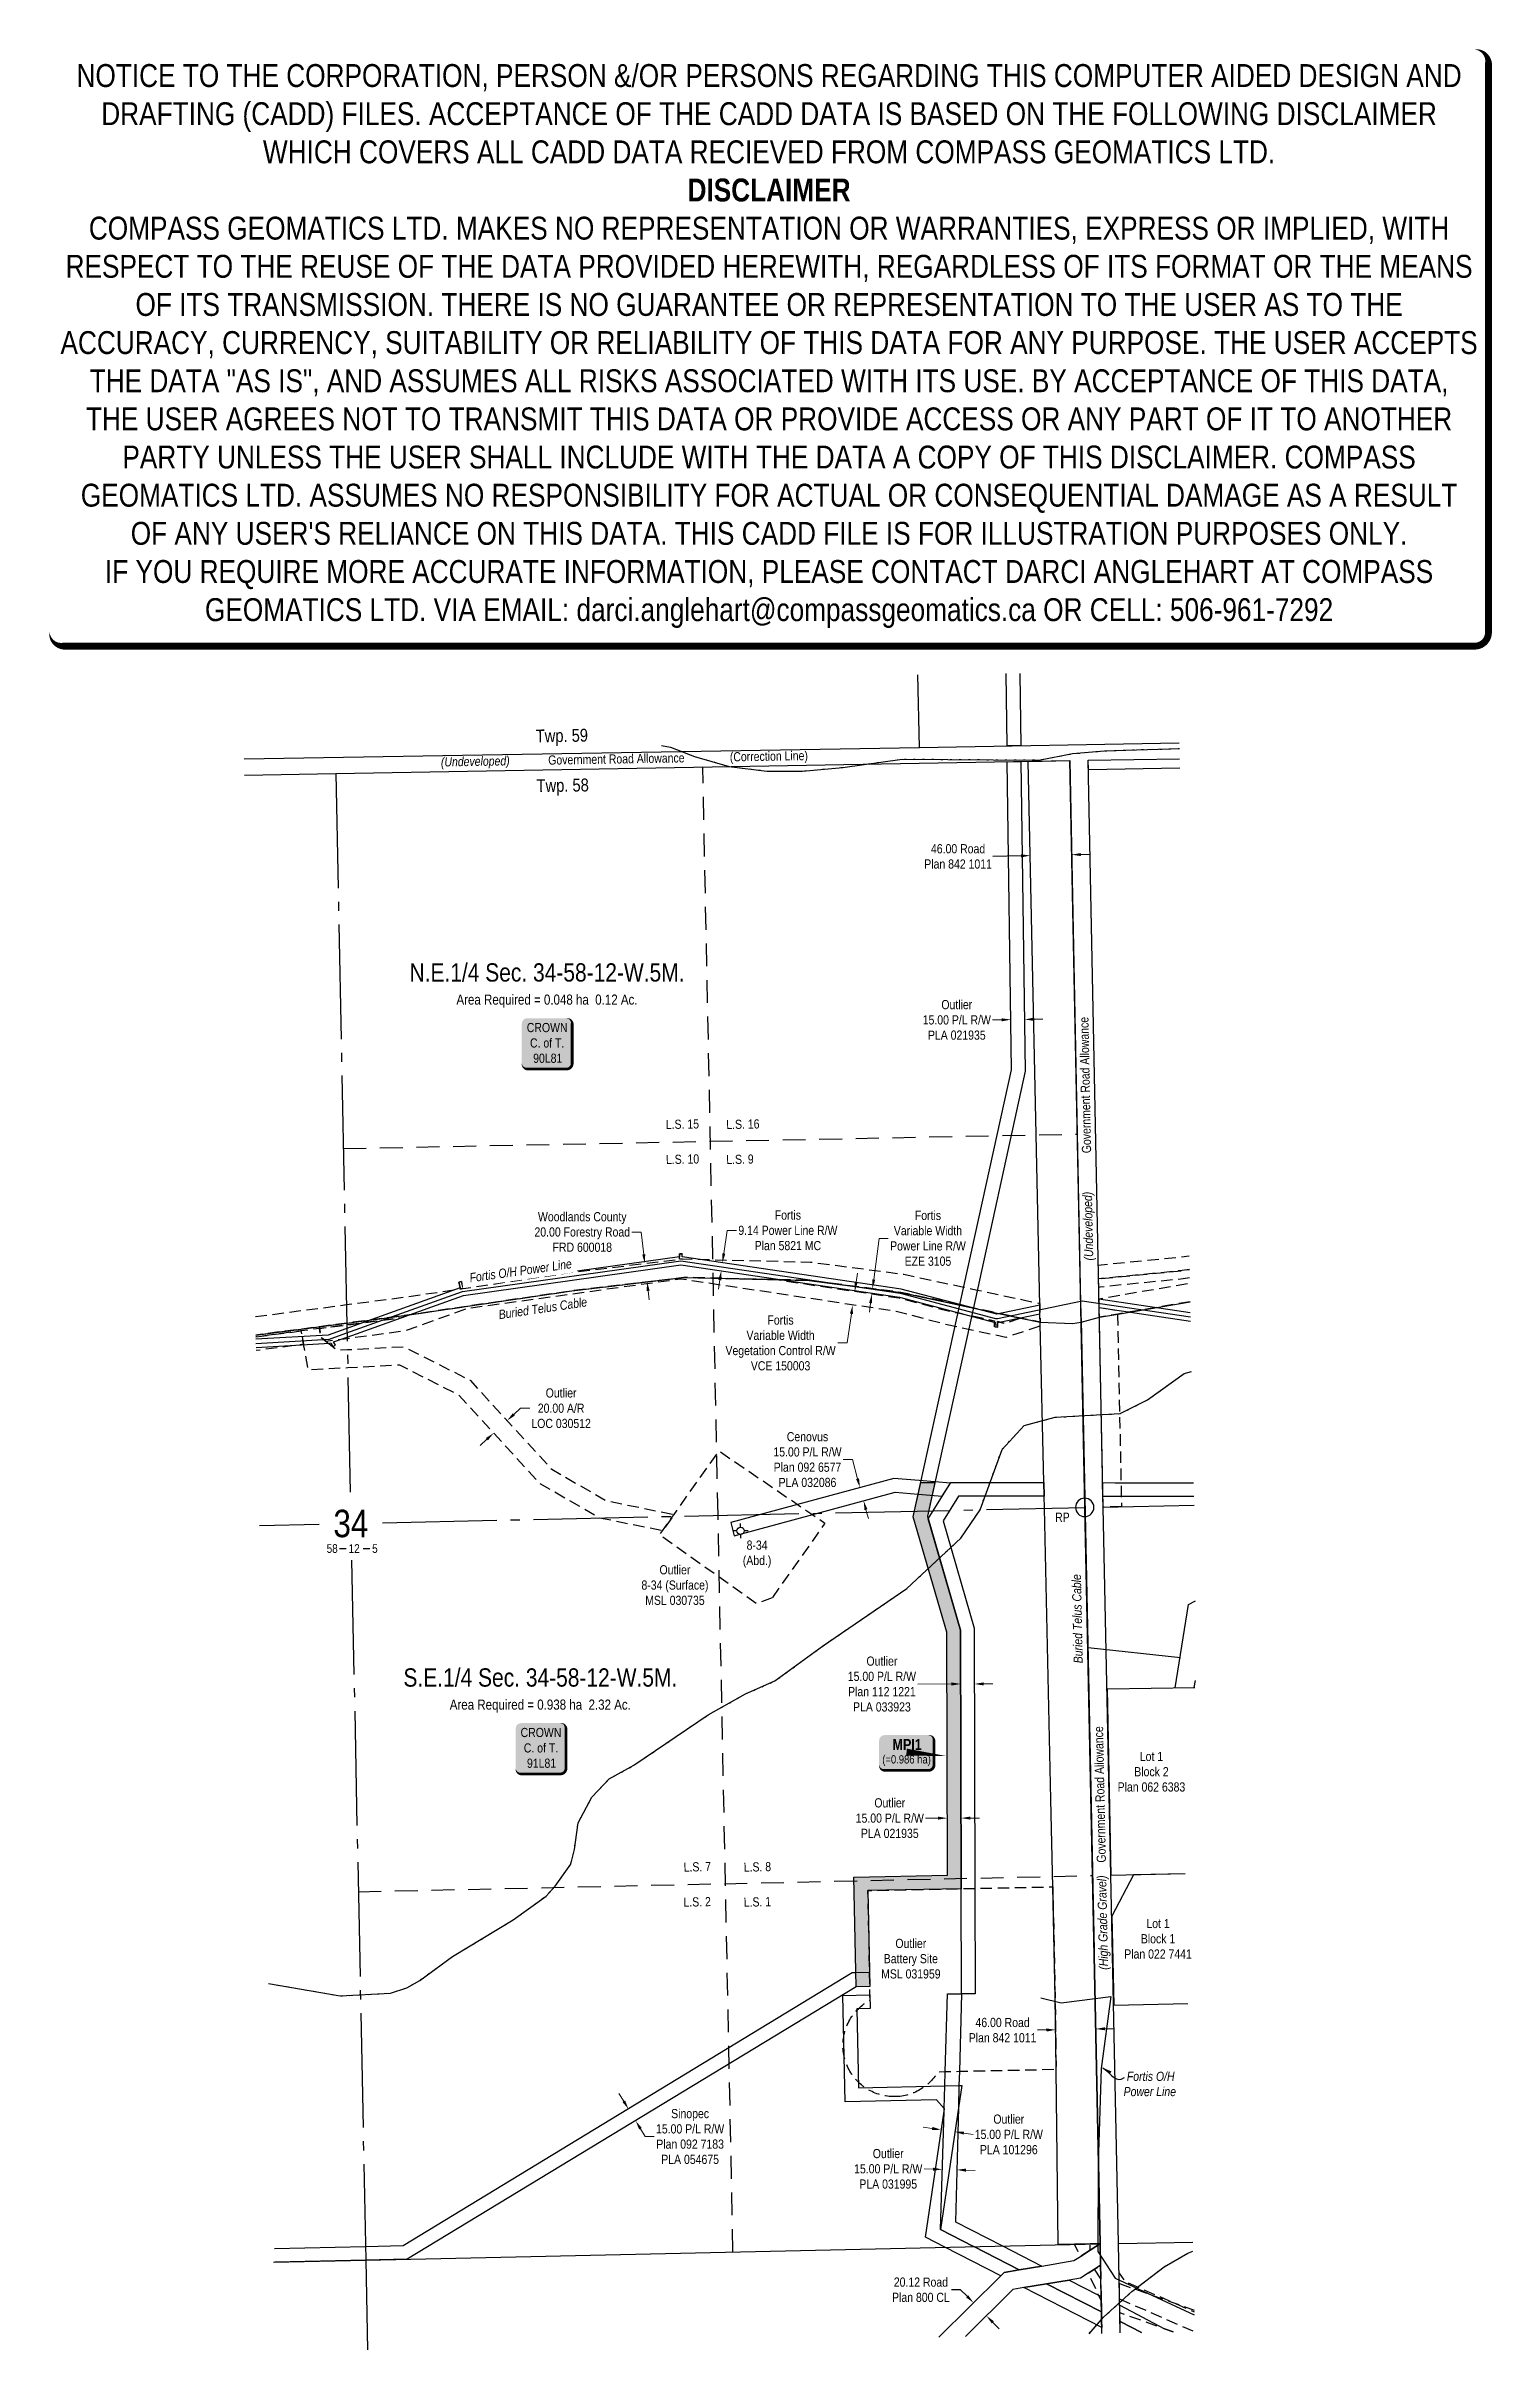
# Model space of a CAD drawing. Extents: x 584850 to 586430, y 5989798 to 5992315.
import ezdxf
from ezdxf.enums import TextEntityAlignment as Align

# ---------------------------------------------------------------- set-up
doc = ezdxf.new("R2010")
doc.units = 0
doc.header["$LTSCALE"] = 5
doc.header["$PDSIZE"] = 0.5
for name, pattern in [('foc-ACCESSROAD', [3.75, 2.5, -1.25]), ('foc-FLOWLINE', [3.75, 2.5, -1.25]), ('foc-LSD', [8, 5, -3]), ('foc-QUARTERLINE', [33, 25, -3, 2, -3]), ('foc-WHEELTRACKS', [2, 0.4, -1.6])]:
    doc.linetypes.add(name, pattern=pattern)
doc.layers.get('Defpoints').update_dxf_attribs({"color": 9})
for name, color, linetype in [('10', 1, 'Continuous'), ('35', 37, 'Continuous'), ('9', 3, 'Continuous'), ('AS-OWNER', 7, 'Continuous'), ('AS-POWER', 104, 'foc-POWER'), ('AS-TELUS', 224, 'foc-TEL'), ('C-AR', 13, 'foc-ACCESSROAD'), ('C-RW', 13, 'Continuous'), ('C-SYMBOL', 7, 'Continuous'), ('C-WS', 13, 'foc-ACCESSROAD'), ('CG-NOTES', 7, 'Continuous'), ('D-TXT', 6, 'Continuous'), ('F-AR', 190, 'foc-ACCESSROAD'), ('F-EZE', 190, 'foc-FLOWLINE'), ('F-RW', 190, 'Continuous'), ('F-VCE', 190, 'foc-FLOWLINE'), ('F-WS-S', 8, 'Continuous'), ('L-AREAREQUIRED', 7, 'Continuous'), ('L-QSEC', 8, 'foc-QUARTERLINE'), ('L-ROAD-T', 7, 'Continuous'), ('L-SEC', 7, 'Continuous'), ('L-SECLBL', 7, 'Continuous'), ('L-SECTION-LSD', 7, 'foc-LSD'), ('L-TITLEDB', 4, 'Continuous'), ('L-TITLEDB-T', 4, 'Continuous'), ('P-TEMP-BLOCKS', 250, 'Continuous'), ('P-TEMP-H', 41, 'Continuous'), ('P-TEMP_WORKSPACE', 46, 'Continuous'), ('T-WATER-P3', 160, 'foc-WHEELTRACKS')]:
    doc.layers.add(name, color=color, linetype=linetype)
for name, color, linetype, lineweight in [('C-AR-T', 13, 'Continuous', 9), ('C-RW-T', 13, 'Continuous', 9), ('C-WS-T', 13, 'Continuous', 9), ('F-AR-T', 190, 'Continuous', 9), ('F-EZE-T', 190, 'Continuous', 9), ('F-RW-T', 190, 'Continuous', 9), ('F-VCE-T', 190, 'Continuous', 9), ('T-TEXT', 48, 'Continuous', 18)]:
    doc.layers.add(name, color=color, linetype=linetype, lineweight=lineweight)
doc.layers.add('DISCLAIMER', color=7, linetype='Continuous', plot=False)
doc.styles.add('100L', font='ARIALN.TTF', dxfattribs={"height": 11})
doc.styles.add('175L', font='ARIALN.TTF', dxfattribs={"height": 20})
doc.styles.add('80', font='ARIALN.TTF', dxfattribs={"height": 10})
doc.styles.add('80CG', font='ARIALN.TTF', dxfattribs={"height": 10})
doc.styles.add('80L', font='ARIALN.TTF', dxfattribs={"height": 10})
doc.styles.add('80LS', font='ARIALNI.TTF', dxfattribs={"height": 10})
doc.styles.add('BOLD', font='ARIALNB.TTF')
doc.styles.add('foc-LtypeFont', font='ARIALN.TTF', dxfattribs={"height": 7.35})
doc.styles.add('MtXpl_Arial_Narrow', font='ARIALNI.TTF')
doc.styles.add('SIMPLEX', font='ARIALN.TTF')
doc.linetypes.add('foc-POWER', pattern='A,6,-1,["P",foc-LtypeFont,S=0.2,R=0,X=-0.625,Y=-0.75],-1.24,4', length=12.24)
doc.linetypes.add('foc-TEL', pattern='A,2,-1,["T",foc-LtypeFont,S=0.2,R=0,X=-0.425,Y=-0.75],-1.24,8', length=12.24)
doc.linetypes.add('foc-TEL-NOLINE', pattern='A,0,-2,["T",foc-LtypeFont,S=0.2,R=0,X=-0.425,Y=-0.75],-10.24', length=12.24)
doc.linetypes.add('foc-TOPO-flowdirection-NOLINE', pattern='A,0,[">",foc-LtypeFont,S=0.3,R=0,X=0,Y=-0.945],-20,[">",foc-LtypeFont,S=0.3,R=0,X=0,Y=-0.945],0', length=20)
doc.dimstyles.new('Compass 5 000', dxfattribs={"dimscale": 5, "dimtxt": 9, "dimasz": 2, "dimexe": 0.2, "dimexo": 0.0625, "dimgap": 0.5, "dimtad": 0, "dimtih": 1, "dimtoh": 1, "dimzin": 0, "dimdsep": 46, "dimtxsty": '80CG', "dimcen": 0.1, "dimse1": 1, "dimse2": 1, "dimclrd": 256, "dimclrt": 256, "dimaunit": 1, "dimadec": 4, "dimazin": 0, "dimtfac": 0.06, "dimtofl": 0, "dimtmove": 0, "dimatfit": 1, "dimfxl": 0.2, "dimtolj": 1, "dimtzin": 0, "dimlwd": -1, "dimarcsym": 0})

msp = doc.modelspace()

# ---------------------------------------------------------------- texts
at = {"layer": 'AS-TELUS', "char_height": 9.99551, "width": 97.19138, "attachment_point": 5, "style": '80CG'}
for insert, rotation in [((585392.982, 5990935.693), 8.417295), ((585976.878, 5990596.544), 91.210571)]:
    msp.add_mtext('\\A1;{\\fArial Narrow|b0|i1|c0|p34;Buried Telus Cable}', dxfattribs=dict(at, insert=insert, rotation=rotation))
at = {"layer": 'C-SYMBOL', "color": 3, "style": '175L'}
msp.add_text('N.E.1/4 Sec. 34-58-12-W.5M.', height=19.99104, dxfattribs=at).set_placement((585397.569, 5991286.603), align=Align.BOTTOM_CENTER)
at = {"layer": 'C-WS-T', "attachment_point": 5, "style": '80CG'}
for s, insert, char_height, width in [('\\A1;8-34\\P(Abd.)', (585627.055, 5990667.132), 9.9955, 30.58421), ('\\A1;Outlier\\P8-34 (Surface)\\PMSL 030735', (585537.324, 5990633.286), 9.99551, 78.95946), ('\\A1;Outlier\\PBattery Site\\PMSL 031959', (585795.001, 5990225.169), 9.99551, 64.51848)]:
    msp.add_mtext(s, dxfattribs=dict(at, insert=insert, char_height=char_height, width=width))
at = {"layer": 'D-TXT', "color": 3, "char_height": 14, "attachment_point": 1, "rotation": 0.959184, "style": '80L'}
for s, insert in [('Twp. 59', (585385.171, 5991567.86)), ('Twp. 58', (585386.081, 5991513.473))]:
    msp.add_mtext_dynamic_manual_height_columns(s, width=101.34984, gutter_width=47.479, heights=[0], dxfattribs=dict(at, insert=insert))
at = {"layer": 'L-AREAREQUIRED', "color": 5, "style": '100L'}
msp.add_text('Area Required = 0.048 ha  0.12 Ac.', height=10.99507, dxfattribs=at).set_placement((585397.569, 5991264.113), align=Align.BOTTOM_CENTER)
at = {"layer": 'L-ROAD-T', "style": '80L'}
for s, height, rotation, p in [('Government Road Allowance', 9.99551, 0.9732, (585473.346, 5991535.796)), ('(Correction Line)', 9.99551, 0.9732, (585639.915, 5991538.776)), ('Government Road Allowance', 9.99551, 91.147688, (585985.449, 5991179.534)), ('Government Road Allowance', 10, 91.206625, (586001.511, 5990404.581))]:
    msp.add_text(s, height=height, rotation=rotation, dxfattribs=at).set_placement(p, align=Align.MIDDLE_CENTER)
at = {"layer": 'L-TITLEDB-T', "char_height": 9.99551, "width": 73.41625, "attachment_point": 5, "style": '80CG'}
for s, insert in [('\\A1;Lot 1\\PBlock 2\\PPlan 062 6383', (586057.814, 5990429.402)), ('\\A1;Lot 1\\PBlock 1\\PPlan 022 7441', (586065.002, 5990246.914))]:
    msp.add_mtext(s, dxfattribs=dict(at, insert=insert))
at = {"layer": 'T-TEXT', "style": '80LS'}
for s, height, rotation, p in [('(Undeveloped)', 9.99551, 0.9732, (585319.25, 5991533.178)), ('(Undeveloped)', 9.99551, 91.147688, (585988.536, 5991025.447)), ('(High Grade Gravel)', 10, 91.206625, (586004.459, 5990264.612))]:
    msp.add_text(s, height=height, rotation=rotation, dxfattribs=at).set_placement(p, align=Align.MIDDLE_CENTER)

# ---------------------------------------------------------------- blocks, each defined once
blk = doc.blocks.new('RP')
at = {"layer": '35', "color": 3}
blk.add_circle((0, 0), 10, dxfattribs=at)
at = {"layer": '35', "color": 3, "style": '80'}
blk.add_attdef('RP_001', (-32.4, 5.8), '', height=10, dxfattribs=at)
blk = doc.blocks.new('L-SECLBL')
at = {"layer": '9', "color": 7}
for p, q in [((-5.1, -27.8), (-12.3, -27.8)), ((20.7, -27.8), (13.5, -27.8))]:
    blk.add_line(p, q, dxfattribs=at)
at = {"layer": '10', "color": 2, "style": 'SIMPLEX'}
blk.add_attdef('SEC', text='', height=30, dxfattribs=at).set_placement((0, 0), align=Align.MIDDLE)
at = {"layer": '10', "color": 5, "style": '80L'}
blk.add_attdef('TWP', text='', height=9.5, dxfattribs=at).set_placement((-14.4, -27.4), align=Align.MIDDLE_RIGHT)
blk.add_attdef('RGE', text='', height=9.5, dxfattribs=at).set_placement((3.6, -27.4), align=Align.MIDDLE_CENTER)
blk.add_attdef('MER', text='', height=9.5, dxfattribs=at).set_placement((23.2, -27.4), align=Align.MIDDLE_LEFT)
blk = doc.blocks.new('*D23')
at = {"layer": 'C-AR-T', "transparency": 16777216}
for p, q in [((585361.4, 5990819.7), (585368.7, 5990826.5)), ((585368.7, 5990826.5), (585378.7, 5990826.5)), ((585331.9, 5990792.7), (585324.5, 5990785.9))]:
    blk.add_line(p, q, dxfattribs=at)
for points in [[(585360.2, 5990821), (585362.5, 5990818.5), (585354, 5990813)], [(585330.8, 5990793.9), (585333, 5990791.4), (585339.3, 5990799.4)]]:
    blk.add_solid(points, dxfattribs=at)
at = {"layer": 'Defpoints', "color": 0, "transparency": 16777216}
for p in [(585353, 5990814.1), (585354, 5990813), (585338.2, 5990800.6)]:
    blk.add_point(p, dxfattribs=at)
at = {"layer": 'C-AR-T', "transparency": 16777216, "insert": (585413, 5990826.5), "char_height": 10, "attachment_point": 5, "style": '80CG'}
blk.add_mtext('\\A1;Outlier\\P20.00 A/R\\PLOC 030512', dxfattribs=at)
blk = doc.blocks.new('*D24')
at = {"layer": 'C-RW-T', "transparency": 16777216}
for p, q in [((585819.4, 5989995.3), (585809.4, 5989995.6)), ((585855.2, 5989994.2), (585865.2, 5989993.9))]:
    blk.add_line(p, q, dxfattribs=at)
for points in [[(585819.4, 5989997), (585819.3, 5989993.6), (585829.4, 5989995)], [(585855.2, 5989995.9), (585855.1, 5989992.5), (585845.2, 5989994.5)]]:
    blk.add_solid(points, dxfattribs=at)
at = {"layer": 'Defpoints', "color": 0, "transparency": 16777216}
for p in [(585829.4, 5989995), (585829.5, 5990000.9), (585845.4, 5990000.5)]:
    blk.add_point(p, dxfattribs=at)
at = {"layer": 'C-RW-T', "transparency": 16777216, "insert": (585770.3, 5989995.6), "char_height": 10, "attachment_point": 5, "style": '80CG'}
blk.add_mtext('\\A1;Outlier\\P15.00 P/L R/W\\PPLA 031995', dxfattribs=at)
blk = doc.blocks.new('*D25')
at = {"layer": 'C-RW-T', "transparency": 16777216}
for p, q in [((585824.8, 5990378.7), (585811.1, 5990378.7)), ((585860, 5990378.8), (585870, 5990378.8))]:
    blk.add_line(p, q, dxfattribs=at)
for points in [[(585824.8, 5990380.4), (585824.8, 5990377.1), (585834.8, 5990378.7)], [(585860, 5990380.5), (585860, 5990377.1), (585850, 5990378.8)]]:
    blk.add_solid(points, dxfattribs=at)
at = {"layer": 'Defpoints', "color": 0, "transparency": 16777216}
for p in [(585834.7, 5990436.1), (585849.8, 5990436.2), (585834.8, 5990378.7)]:
    blk.add_point(p, dxfattribs=at)
at = {"layer": 'C-RW-T', "transparency": 16777216, "insert": (585772, 5990378.7), "char_height": 10, "attachment_point": 5, "style": '80CG'}
blk.add_mtext('\\A1;Outlier\\P15.00 P/L R/W\\PPLA 021935', dxfattribs=at)
blk = doc.blocks.new('*D26')
at = {"layer": 'C-RW-T', "transparency": 16777216}
for p, q in [((585839.4, 5990525.3), (585802.5, 5990525.2)), ((585874.4, 5990525.3), (585884.4, 5990525.3))]:
    blk.add_line(p, q, dxfattribs=at)
for points in [[(585839.4, 5990527), (585839.4, 5990523.6), (585849.4, 5990525.3)], [(585874.4, 5990527), (585874.4, 5990523.7), (585864.4, 5990525.3)]]:
    blk.add_solid(points, dxfattribs=at)
at = {"layer": 'Defpoints', "color": 0, "transparency": 16777216}
for p in [(585849.4, 5990534.6), (585849.4, 5990525.3), (585864.4, 5990534.6)]:
    blk.add_point(p, dxfattribs=at)
at = {"layer": 'C-RW-T', "transparency": 16777216, "insert": (585763.4, 5990525.2), "char_height": 10, "attachment_point": 5, "style": '80CG'}
blk.add_mtext('\\A1;Outlier\\P15.00 P/L R/W\\PPlan 112 1221\\PPLA 033923', dxfattribs=at)
blk = doc.blocks.new('*D27')
at = {"layer": 'C-RW-T', "transparency": 16777216}
for p, q in [((585818.4, 5990039.7), (585808.5, 5990041.2)), ((585853, 5990034.6), (585862.9, 5990033.2))]:
    blk.add_line(p, q, dxfattribs=at)
for points in [[(585818.6, 5990041.4), (585818.1, 5990038.1), (585828.3, 5990038.3)], [(585853.2, 5990036.3), (585852.7, 5990033), (585843.1, 5990036.1)]]:
    blk.add_solid(points, dxfattribs=at)
at = {"layer": 'Defpoints', "color": 0, "transparency": 16777216}
for p in [(585828.1, 5990037), (585842.9, 5990034.8), (585843.1, 5990036.1)]:
    blk.add_point(p, dxfattribs=at)
at = {"layer": 'C-RW-T', "transparency": 16777216, "insert": (585902, 5990033.2), "char_height": 10, "attachment_point": 5, "style": '80CG'}
blk.add_mtext('\\A1;Outlier\\P15.00 P/L R/W\\PPLA 101296', dxfattribs=at)
blk = doc.blocks.new('*D28')
at = {"layer": 'C-RW-T', "transparency": 16777216}
for p, q in [((585894.3, 5991250.9), (585884.3, 5991250.7)), ((585929.3, 5991251.4), (585939.3, 5991251.5))]:
    blk.add_line(p, q, dxfattribs=at)
for points in [[(585894.2, 5991252.5), (585894.3, 5991249.2), (585904.3, 5991251)], [(585929.2, 5991253.1), (585929.3, 5991249.7), (585919.3, 5991251.2)]]:
    blk.add_solid(points, dxfattribs=at)
at = {"layer": 'Defpoints', "color": 0, "transparency": 16777216}
for p in [(585904.1, 5991260.4), (585904.3, 5991251), (585919.1, 5991260.6)]:
    blk.add_point(p, dxfattribs=at)
at = {"layer": 'C-RW-T', "transparency": 16777216, "insert": (585845.2, 5991250.7), "char_height": 10, "attachment_point": 5, "style": '80CG'}
blk.add_mtext('\\A1;Outlier\\P15.00 P/L R/W\\PPLA 021935', dxfattribs=at)
blk = doc.blocks.new('*D29')
at = {"layer": 'Defpoints', "color": 0, "transparency": 16777216}
for p in [(585446.6, 5990977.6), (585504.4, 5990984.6), (585449, 5990957.7)]:
    blk.add_point(p, dxfattribs=at)
at = {"layer": 'F-AR-T', "transparency": 16777216}
for p, q in [((585500.3, 5991019), (585490.3, 5991019)), ((585503.2, 5990994.6), (585500.3, 5991019)), ((585508.1, 5990954.8), (585509.3, 5990944.9))]:
    blk.add_line(p, q, dxfattribs=at)
for points in [[(585504.9, 5990994.8), (585501.6, 5990994.4), (585504.4, 5990984.6)], [(585509.7, 5990955), (585506.4, 5990954.6), (585506.9, 5990964.7)]]:
    blk.add_solid(points, dxfattribs=at)
at = {"layer": 'F-AR-T', "transparency": 16777216, "insert": (585436.1, 5991019), "char_height": 10, "attachment_point": 5, "style": '80CG'}
blk.add_mtext('\\A1;Woodlands County\\P20.00 Forestry Road\\PFRD 600018', dxfattribs=at)
blk = doc.blocks.new('*D30')
at = {"layer": 'Defpoints', "color": 0, "transparency": 16777216}
for p in [(585753.1, 5990957.1), (585758.1, 5990950.6), (585758.8, 5990956.4)]:
    blk.add_point(p, dxfattribs=at)
at = {"layer": 'F-EZE-T', "transparency": 16777216}
for p, q in [((585754.4, 5990967), (585760.3, 5991012.1)), ((585760.3, 5991012.1), (585770.3, 5991012.1)), ((585751.1, 5990941.4), (585749.8, 5990931.5))]:
    blk.add_line(p, q, dxfattribs=at)
for points in [[(585752.8, 5990967.3), (585756.1, 5990966.8), (585753.1, 5990957.1)], [(585749.4, 5990941.6), (585752.7, 5990941.2), (585752.4, 5990951.3)]]:
    blk.add_solid(points, dxfattribs=at)
at = {"layer": 'F-EZE-T', "transparency": 16777216, "insert": (585813.7, 5991012.1), "char_height": 10, "attachment_point": 5, "style": '80CG'}
blk.add_mtext('\\A1;Fortis\\PVariable Width\\PPower Line R/W\\PEZE 3105', dxfattribs=at)
blk = doc.blocks.new('*D31')
at = {"layer": 'Defpoints', "color": 0, "transparency": 16777216}
for p in [(585494.3, 5990065.6), (585494.5, 5990048), (585502.2, 5990052.7)]:
    blk.add_point(p, dxfattribs=at)
at = {"layer": 'F-RW-T', "transparency": 16777216}
for p, q in [((585481.4, 5990069.4), (585476.2, 5990078)), ((585499.7, 5990039.5), (585504.8, 5990030.9)), ((585504.8, 5990030.9), (585514.8, 5990030.9))]:
    blk.add_line(p, q, dxfattribs=at)
for points in [[(585482.9, 5990070.3), (585480, 5990068.6), (585486.6, 5990060.9)], [(585501.1, 5990040.3), (585498.2, 5990038.6), (585494.5, 5990048)]]:
    blk.add_solid(points, dxfattribs=at)
at = {"layer": 'F-RW-T', "transparency": 16777216, "insert": (585553.9, 5990030.9), "char_height": 10, "attachment_point": 5, "style": '80CG'}
blk.add_mtext('\\A1;Sinopec\\P15.00 P/L R/W\\PPlan 092 7183\\PPLA 054675', dxfattribs=at)
blk = doc.blocks.new('*D33')
at = {"layer": 'Defpoints', "color": 0, "transparency": 16777216}
for p in [(585587.5, 5990976.5), (585588.8, 5990985.6), (585589.2, 5990985.5)]:
    blk.add_point(p, dxfattribs=at)
at = {"layer": 'F-RW-T', "transparency": 16777216}
for p, q in [((585590.6, 5990995.4), (585594.4, 5991020.8)), ((585594.4, 5991020.8), (585604.4, 5991020.8)), ((585586.4, 5990966.6), (585584.9, 5990956.7))]:
    blk.add_line(p, q, dxfattribs=at)
for points in [[(585589, 5990995.7), (585592.3, 5990995.2), (585589.2, 5990985.5)], [(585584.7, 5990966.8), (585588, 5990966.3), (585587.8, 5990976.5)]]:
    blk.add_solid(points, dxfattribs=at)
at = {"layer": 'F-RW-T', "transparency": 16777216, "insert": (585660.7, 5991020.8), "char_height": 10, "attachment_point": 5, "style": '80CG'}
blk.add_mtext('\\A1;Fortis\\P9.14 Power Line R/W\\PPlan 5821 MC', dxfattribs=at)
blk = doc.blocks.new('*D34')
at = {"layer": 'Defpoints', "color": 0, "transparency": 16777216}
for p in [(585673.4, 5990948.1), (585675.6, 5990962.9), (585731.5, 5990939.4)]:
    blk.add_point(p, dxfattribs=at)
at = {"layer": 'F-VCE-T', "transparency": 16777216}
for p, q in [((585735.2, 5990964.1), (585736.7, 5990974)), ((585730.1, 5990929.5), (585725.3, 5990897.8)), ((585725.3, 5990897.8), (585715.3, 5990897.8))]:
    blk.add_line(p, q, dxfattribs=at)
for points in [[(585733.6, 5990964.3), (585736.9, 5990963.8), (585733.8, 5990954.2)], [(585728.4, 5990929.8), (585731.7, 5990929.3), (585731.5, 5990939.4)]]:
    blk.add_solid(points, dxfattribs=at)
at = {"layer": 'F-VCE-T', "transparency": 16777216, "insert": (585652.7, 5990897.8), "char_height": 10, "attachment_point": 5, "style": '80CG'}
blk.add_mtext('\\A1;Fortis\\PVariable Width\\PVegetation Control R/W\\PVCE 150003', dxfattribs=at)
blk = doc.blocks.new('*D35')
at = {"layer": 'Defpoints', "color": 0, "transparency": 16777216}
for p in [(585946.9, 5990440.1), (585990.7, 5990441), (585997, 5990148.4)]:
    blk.add_point(p, dxfattribs=at)
at = {"layer": 'L-TITLEDB-T', "transparency": 16777216}
for p, q in [((585943.2, 5990147.3), (585933.2, 5990147.1)), ((586007, 5990148.7), (586017, 5990148.9))]:
    blk.add_line(p, q, dxfattribs=at)
for points in [[(585943.1, 5990149), (585943.2, 5990145.6), (585953.2, 5990147.5)], [(586006.9, 5990150.3), (586007, 5990147), (585997, 5990148.4)]]:
    blk.add_solid(points, dxfattribs=at)
at = {"layer": 'L-TITLEDB-T', "transparency": 16777216, "insert": (585895.2, 5990147.1), "char_height": 10, "attachment_point": 5, "style": '80CG'}
blk.add_mtext('\\A1;46.00 Road\\PPlan 842 1011', dxfattribs=at)
blk = doc.blocks.new('*D36')
at = {"layer": 'Defpoints', "color": 0, "transparency": 16777216}
for p in [(585875.2, 5989860.9), (585863.5, 5989849.3), (585889.3, 5989846.6)]:
    blk.add_point(p, dxfattribs=at)
at = {"layer": 'L-TITLEDB-T', "transparency": 16777216}
for p, q in [((585849.4, 5989863.5), (585839.4, 5989863.5)), ((585856.4, 5989856.4), (585849.4, 5989863.5)), ((585884.6, 5989827.9), (585891.6, 5989820.8))]:
    blk.add_line(p, q, dxfattribs=at)
for points in [[(585857.6, 5989857.6), (585855.3, 5989855.2), (585863.5, 5989849.3)], [(585885.8, 5989829.1), (585883.4, 5989826.8), (585877.6, 5989835)]]:
    blk.add_solid(points, dxfattribs=at)
at = {"layer": 'L-TITLEDB-T', "transparency": 16777216, "insert": (585806, 5989863.5), "char_height": 10, "attachment_point": 5, "style": '80CG'}
blk.add_mtext('\\A1;20.12 Road\\PPlan 800 CL', dxfattribs=at)
blk = doc.blocks.new('*D37')
at = {"layer": 'Defpoints', "color": 0, "transparency": 16777216}
for p in [(585925.5, 5991430.2), (585925.7, 5991420), (585970.9, 5991420.9)]:
    blk.add_point(p, dxfattribs=at)
at = {"layer": 'L-TITLEDB-T', "transparency": 16777216}
for p, q in [((585915.5, 5991430), (585884.5, 5991429.3)), ((585980.6, 5991431.4), (585990.6, 5991431.6))]:
    blk.add_line(p, q, dxfattribs=at)
for points in [[(585915.5, 5991431.7), (585915.5, 5991428.3), (585925.5, 5991430.2)], [(585980.6, 5991433), (585980.7, 5991429.7), (585970.6, 5991431.2)]]:
    blk.add_solid(points, dxfattribs=at)
at = {"layer": 'L-TITLEDB-T', "transparency": 16777216, "insert": (585846.6, 5991429.3), "char_height": 10, "attachment_point": 5, "style": '80CG'}
blk.add_mtext('\\A1;46.00 Road\\PPlan 842 1011', dxfattribs=at)
blk = doc.blocks.new('*U22')
h = blk.add_hatch(color=255)
edge = h.paths.add_edge_path()
edge.add_line((-21.5, -28.5), (21.5, -28.5))
edge.add_arc((21.5, -22.5), 6, 270, 360)
edge.add_line((27.5, -22.5), (27.5, 21))
edge.add_arc((21.5, 21), 6, 0, 90)
edge.add_line((21.5, 27), (-21.5, 27))
edge.add_arc((-21.5, 21), 6, 90, 180)
edge.add_line((-27.5, 21), (-27.5, -22.5))
edge.add_arc((-21.5, -22.5), 6, 180, 270)
at = {"color": 14, "flags": 128}
blk.add_lwpolyline([(-21.5, -28.5, 3, 3, 0), (21.5, -28.5, 3, 3, 0.414214), (27.5, -22.5, 3, 3, 0), (27.5, 21, 3, 0, 0.414214), (21.5, 27, 0, 0, 0), (-21.5, 27, 0, 0, 0.414214), (-27.5, 21, 0, 0, 0), (-27.5, -22.5, 0, 3, 0.414214)], format="xyseb", close=True, dxfattribs=at)
at = {"color": 14, "style": '80'}
blk.add_attdef('ENTER_TEXT_001', (-26.8, -4.9), '', height=10, dxfattribs=at)
blk = doc.blocks.new('*U21')
h = blk.add_hatch(color=255)
edge = h.paths.add_edge_path()
edge.add_line((-21.5, -28.5), (21.5, -28.5))
edge.add_arc((21.5, -22.5), 6, 270, 360)
edge.add_line((27.5, -22.5), (27.5, 21))
edge.add_arc((21.5, 21), 6, 0, 90)
edge.add_line((21.5, 27), (-21.5, 27))
edge.add_arc((-21.5, 21), 6, 90, 180)
edge.add_line((-27.5, 21), (-27.5, -22.5))
edge.add_arc((-21.5, -22.5), 6, 180, 270)
at = {"color": 14, "flags": 128}
blk.add_lwpolyline([(-21.5, -28.5, 3, 3, 0), (21.5, -28.5, 3, 3, 0.414214), (27.5, -22.5, 3, 3, 0), (27.5, 21, 3, 0, 0.414214), (21.5, 27, 0, 0, 0), (-21.5, 27, 0, 0, 0.414214), (-27.5, 21, 0, 0, 0), (-27.5, -22.5, 0, 3, 0.414214)], format="xyseb", close=True, dxfattribs=at)
at = {"color": 14, "style": '80'}
blk.add_attdef('ENTER_TEXT_001', (-26.8, -4.9), '', height=10, dxfattribs=at)
blk = doc.blocks.new('GABD')
for p, q in [((-0.81, 0), (-1.62, 0)), ((0, 0.81), (0, 1.62)), ((1.62, 0), (0.81, 0)), ((0, -0.81), (0, -1.62))]:
    blk.add_line(p, q)
blk.add_circle((0, 0), 0.8)
blk = doc.blocks.new('*U38')
at = {"true_color": 0xff8aff}
h = blk.add_hatch(color=211, dxfattribs=at)
edge = h.paths.add_edge_path()
edge.add_line((-24, -20), (24, -20))
edge.add_arc((24, -14), 6, 270, 360)
edge.add_line((30, -14), (30, 12.5))
edge.add_arc((24, 12.5), 6, 0, 90)
edge.add_line((24, 18.5), (-24, 18.5))
edge.add_arc((-24, 12.5), 6, 90, 180)
edge.add_line((-30, 12.5), (-30, -14))
edge.add_arc((-24, -14), 6, 180, 270)
at = {"color": 250, "flags": 128}
blk.add_lwpolyline([(-24, -20, 3, 3, 0), (24, -20, 3, 3, 0.414214), (30, -14, 3, 3, 0), (30, 12.5, 3, 0, 0.414214), (24, 18.5, 0, 0, 0), (-24, 18.5, 0, 0, 0.414214), (-30, 12.5, 0, 0, 0), (-30, -14, 0, 3, 0.414214)], format="xyseb", close=True, dxfattribs=at)
at = {"flags": 128}
blk.add_lwpolyline([(44.3, -4.5, 0, 7.5, 0), (0, 0, 0, 0, 0)], format="xyseb", dxfattribs=at)
at = {"color": 250}
for tag, p, height, style in [('TEMP_AREA_W1_001', (-9.2, 2.2), 12, 'BOLD'), ('ENTER_TEXT_001', (-30.7, -12.5), 9, '80')]:
    blk.add_attdef(tag, p, '', height=height, dxfattribs=dict(at, style=style))
blk = doc.blocks.new('Disclaimer_Legal')
at = {"layer": 'DISCLAIMER', "color": 254, "flags": 128}
blk.add_lwpolyline([(-3613, -1105, 37.5, 37.5, 0), (4096, -1105, 37.5, 37.5, 0.414214), (4171, -1030, 37.5, 37.5, 0), (4171, 2079, 37.5, 0, 0.414214), (4096, 2154, 0, 0, 0), (-3613, 2154, 0, 0, 0.414214), (-3688, 2079, 0, 0, 0), (-3688, -1030, 0, 37.5, 0.414214)], format="xyseb", close=True, dxfattribs=at)
at = {"layer": 'DISCLAIMER', "color": 254, "insert": (242, 534), "char_height": 125, "width": 7717.57, "attachment_point": 5, "style": '80'}
blk.add_mtext('NOTICE TO THE CORPORATION, PERSON &/OR PERSONS REGARDING THIS COMPUTER AIDED DESIGN AND DRAFTING (CADD) FILES. ACCEPTANCE OF THE CADD DATA IS BASED ON THE FOLLOWING DISCLAIMER WHICH COVERS ALL CADD DATA RECIEVED FROM COMPASS GEOMATICS LTD.\\P{\\fArial Narrow|b1|i0|c0|p34;DISCLAIMER}\\PCOMPASS GEOMATICS LTD. MAKES NO REPRESENTATION OR WARRANTIES, EXPRESS OR IMPLIED, WITH RESPECT TO THE REUSE OF THE DATA PROVIDED HEREWITH, REGARDLESS OF ITS FORMAT OR THE MEANS OF ITS TRANSMISSION. THERE IS NO GUARANTEE OR REPRESENTATION TO THE USER AS TO THE ACCURACY, CURRENCY, SUITABILITY OR RELIABILITY OF THIS DATA FOR ANY PURPOSE. THE USER ACCEPTS THE DATA "AS IS", AND ASSUMES ALL RISKS ASSOCIATED WITH ITS USE. BY ACCEPTANCE OF THIS DATA, THE USER AGREES NOT TO TRANSMIT THIS DATA OR PROVIDE ACCESS OR ANY PART OF IT TO ANOTHER PARTY UNLESS THE USER SHALL INCLUDE WITH THE DATA A COPY OF THIS DISCLAIMER. COMPASS GEOMATICS LTD. ASSUMES NO RESPONSIBILITY FOR ACTUAL OR CONSEQUENTIAL DAMAGE AS A RESULT OF ANY USER\'S RELIANCE ON THIS DATA. THIS CADD FILE IS FOR ILLUSTRATION PURPOSES ONLY.\\PIF YOU REQUIRE MORE ACCURATE INFORMATION, PLEASE CONTACT DARCI ANGLEHART AT COMPASS GEOMATICS LTD. VIA EMAIL: darci.anglehart@compassgeomatics.ca OR CELL: 506-961-7292', dxfattribs=at)
blk = doc.blocks.new('*D42')
at = {"layer": 'Defpoints', "color": 0, "transparency": 16777216}
for p in [(585737.5, 5990739.3), (585739.4, 5990739.9), (585741.4, 5990724.9)]:
    blk.add_point(p, dxfattribs=at)
at = {"layer": 'F-RW-T', "transparency": 16777216}
for p, q in [((585731.2, 5990770.4), (585721.2, 5990770.4)), ((585736.8, 5990749.5), (585731.2, 5990770.4)), ((585746, 5990715.7), (585748.6, 5990706.1))]:
    blk.add_line(p, q, dxfattribs=at)
for points in [[(585738.4, 5990749.9), (585735.2, 5990749.1), (585739.4, 5990739.9)], [(585747.6, 5990716.2), (585744.4, 5990715.3), (585743.4, 5990725.4)]]:
    blk.add_solid(points, dxfattribs=at)
at = {"layer": 'F-RW-T', "transparency": 16777216, "insert": (585682.1, 5990770.4), "char_height": 10, "attachment_point": 5, "style": '80CG'}
blk.add_mtext('\\A1;Cenovus\\P15.00 P/L R/W\\PPlan 092 6577\\PPLA 032086', dxfattribs=at)

# ---------------------------------------------------------------- dimensions: what is measured, and where the dimension line sits
at = {"layer": 'C-AR-T'}
dim = msp.add_aligned_dim(p1=(585338.222, 5990800.556), p2=(585352.966, 5990814.084), distance=-1.52, text='Outlier\\P20.00 A/R\\PLOC 030512', dimstyle='Compass 5 000', dxfattribs=at)
dim.commit()
dim.dimension.update_dxf_attribs({"geometry": '*D23', "text_midpoint": (585413.001, 5990826.485)})
at = {"layer": 'C-RW-T'}
for p1, p2, distance, text, picture, middle in [((585919.118, 5991260.631), (585904.119, 5991260.416), 9.39, 'Outlier\\P15.00 P/L R/W\\PPLA 021935', '*D28', (585845.17, 5991250.739)), ((585828.088, 5990036.988), (585842.909, 5990034.808), 1.28, 'Outlier\\P15.00 P/L R/W\\PPLA 101296', '*D27', (585901.969, 5990033.165)), ((585845.352, 5990000.455), (585829.536, 5990000.93), 5.942, 'Outlier\\P15.00 P/L R/W\\PPLA 031995', '*D24', (585770.281, 5989995.59))]:
    dim = msp.add_aligned_dim(p1=p1, p2=p2, distance=distance, text=text, dimstyle='Compass 5 000', dxfattribs=at)
    dim.commit()
    dim.dimension.update_dxf_attribs({"geometry": picture, "text_midpoint": middle})
for base, p1, p2, angle, text, picture, middle in [((585849.42, 5990525.298), (585864.428, 5990534.605), (585849.408, 5990534.586), 180.07444, 'Outlier\\P15.00 P/L R/W\\PPlan 112 1221\\PPLA 033923', '*D26', (585763.372, 5990525.237)), ((585834.814, 5990378.746), (585849.82, 5990436.175), (585834.66, 5990436.134), 180.153457, 'Outlier\\P15.00 P/L R/W\\PPLA 021935', '*D25', (585772.045, 5990378.683))]:
    dim = msp.add_linear_dim(base=base, p1=p1, p2=p2, angle=angle, text=text, dimstyle='Compass 5 000', dxfattribs=at)
    dim.commit()
    dim.dimension.update_dxf_attribs({"geometry": picture, "text_midpoint": middle, "dimtype": 161})
at = {"layer": 'F-EZE-T'}
dim = msp.add_linear_dim(base=(585753.131, 5990957.134), p1=(585758.081, 5990950.568), p2=(585758.844, 5990956.385), angle=82.528841, text='Fortis\\PVariable Width\\PPower Line R/W\\PEZE 3105', dimstyle='Compass 5 000', dxfattribs=at)
dim.commit()
dim.dimension.update_dxf_attribs({"geometry": '*D30', "text_midpoint": (585813.727, 5991012.107), "dimtype": 161})
at = {"layer": 'F-RW-T'}
dim = msp.add_linear_dim(base=(585739.439, 5990739.859), p1=(585741.438, 5990724.868), p2=(585737.526, 5990739.342), angle=105.1222, text='Cenovus\\P15.00 P/L R/W\\PPlan 092 6577\\PPLA 032086', dimstyle='Compass 5 000', dxfattribs=at)
dim.commit()
dim.dimension.update_dxf_attribs({"geometry": '*D42', "text_midpoint": (585682.103, 5990770.389), "dimtype": 161})
dim = msp.add_aligned_dim(p1=(585494.33, 5990065.572), p2=(585502.159, 5990052.698), distance=-9.013, text='Sinopec\\P15.00 P/L R/W\\PPlan 092 7183\\PPLA 054675', dimstyle='Compass 5 000', dxfattribs=at)
dim.commit()
dim.dimension.update_dxf_attribs({"geometry": '*D31', "text_midpoint": (585553.935, 5990030.926)})
at = {"layer": 'F-VCE-T'}
dim = msp.add_linear_dim(base=(585731.538, 5990939.405), p1=(585675.583, 5990962.936), p2=(585673.362, 5990948.136), angle=261.465242, text='Fortis\\PVariable Width\\PVegetation Control R/W\\PVCE 150003', dimstyle='Compass 5 000', dxfattribs=at)
dim.commit()
dim.dimension.update_dxf_attribs({"geometry": '*D34', "text_midpoint": (585652.699, 5990897.778), "dimtype": 161})
at = {"layer": 'L-TITLEDB-T', "color": 3}
dim = msp.add_linear_dim(base=(585925.484, 5991430.211), p1=(585970.861, 5991420.926), p2=(585925.7, 5991419.972), angle=181.210106, text='46.00 Road\\PPlan 842 1011', dimstyle='Compass 5 000', dxfattribs=at)
dim.commit()
dim.dimension.update_dxf_attribs({"geometry": '*D37', "text_midpoint": (585846.581, 5991429.346), "dimtype": 161})
at = {"layer": 'L-TITLEDB-T'}
dim = msp.add_aligned_dim(p1=(585889.256, 5989846.613), p2=(585875.172, 5989860.857), distance=16.447, text='20.12 Road\\PPlan 800 CL', dimstyle='Compass 5 000', dxfattribs=at)
dim.commit()
dim.dimension.update_dxf_attribs({"geometry": '*D36', "text_midpoint": (585806.045, 5989863.514)})

# ---------------------------------------------------------------- hatches: boundary and pattern name
at = {"layer": 'P-TEMP-H'}
h = msp.add_hatch(color=256, dxfattribs=at)
h.dxf.hatch_style = 1
h.paths.add_polyline_path([(585821.157, 5990745.295), (585813.033, 5990708.453), (585849.308, 5990584.205), (585849.983, 5990301.668), (585747.976, 5990299.535), (585750.201, 5990194.696), (585735.204, 5990194.378), (585732.661, 5990314.218), (585834.948, 5990316.357), (585834.313, 5990582.043), (585797.558, 5990707.934), (585805.797, 5990745.298)])

# ---------------------------------------------------------------- linework, layer by layer
at = {"layer": 'AS-POWER'}
msp.add_lwpolyline([(585937.055, 5990182.613), (585959.129, 5990177.005), (586013.379, 5990183.735), (586002.903, 5990105.211), (585999.678, 5990001.716), (585999.211, 5989905.199), (586018.33, 5989876.191), (586104.494, 5989836.111)], dxfattribs=at)
at = {"layer": 'AS-TELUS', "linetype": 'foc-TEL-NOLINE', "flags": 128}
for points in [[(585079.623, 5990906.45), (585178.977, 5990919.537), (585247.105, 5990928.51), (585424.726, 5990954.794), (585546.9, 5990969.392), (585683.796, 5990966.227), (585783.959, 5990953.091), (585914.93, 5990924.972), (585936.242, 5990920.673), (585971.681, 5990918.956), (585980.886, 5990920.526), (586000.893, 5990925.937), (586021.199, 5990929.404), (586100.011, 5990942.865)], [(585995.675, 5990234.032), (585981.233, 5990923.007)]]:
    msp.add_lwpolyline(points, dxfattribs=at)
at = {"layer": 'AS-TELUS', "flags": 128}
msp.add_lwpolyline([(585988.622, 5990565.003), (586089.562, 5990554.288)], dxfattribs=at)
at = {"layer": 'C-AR', "flags": 128}
for points in [[(585156.445, 5990899.478), (585168.444, 5990890.004), (585179.559, 5990890.582), (585240.941, 5990893.776), (585313.561, 5990857.052), (585402.698, 5990759.856), (585462.22, 5990725.467), (585536.348, 5990710.492), (585534.806, 5990708.307), (585523.702, 5990692.633), (585455.045, 5990706.566), (585390.027, 5990744.068), (585301.277, 5990840.841), (585236.662, 5990873.517), (585179.962, 5990870.566), (585136.959, 5990868.329), (585131.761, 5990896.439), (585129.111, 5990910.957), (585128.653, 5990912.908), (585148.674, 5990915.545), (585148.975, 5990913.573), (585150.741, 5990903.982), (585156.445, 5990899.478)], [(585991.058, 5989906.898), (585980.145, 5989899.89), (585973.824, 5989913.231), (585991.029, 5989913.616), (585995.734, 5989913.722), (585997.119, 5989910.794), (585991.058, 5989906.898)], [(586002.891, 5989856.282), (586002.971, 5989851.723), (586000.144, 5989857.688), (585988.822, 5989881.579), (585995.487, 5989885.864), (586002.295, 5989890.24), (586002.336, 5989887.928), (586002.552, 5989875.585), (586002.591, 5989873.397), (586002.891, 5989856.282)]]:
    msp.add_lwpolyline(points, close=True, dxfattribs=at)
msp.add_lwpolyline([(586081.365, 5989817.619), (586072.001, 5989820.933), (586023.316, 5989838.372), (586023.166, 5989846.864), (586023.053, 5989853.381), (586022.755, 5989870.321), (586082.231, 5989849.243), (586104.384, 5989841.392)], dxfattribs=at)
at = {"layer": 'C-RW'}
for points in [[(585913.967, 5991629.234), (585915.037, 5991550.234), (585900.039, 5991549.97), (585898.968, 5991629.043)], [(586104.128, 5990730.1), (586018.247, 5990730.196), (586004.814, 5990730.21), (586004.513, 5990745.21), (586018.263, 5990745.196), (586103.838, 5990745.101)], [(586047.098, 5989816.848), (586023.482, 5989828.933), (586023.316, 5989838.372), (586023.166, 5989846.864), (586072.001, 5989820.933), (586081.365, 5989817.619)], [(586023.703, 5989816.321), (586023.482, 5989828.933), (586047.096, 5989816.847)]]:
    msp.add_lwpolyline(points, dxfattribs=at)
for points in [[(585860.382, 5990923.174), (585813.033, 5990708.453), (585849.308, 5990584.205), (585849.983, 5990301.668), (585747.976, 5990299.535), (585750.201, 5990194.696), (585735.204, 5990194.378), (585732.661, 5990314.218), (585834.948, 5990316.357), (585834.313, 5990582.043), (585797.558, 5990707.934), (585845.734, 5990926.404), (585905.029, 5991196.193), (585900.272, 5991532.733), (585915.27, 5991532.997), (585920.053, 5991194.678)], [(585940.566, 5990730.277), (585940.493, 5990730.277), (585846.964, 5990730.291), (585830.131, 5990703.412), (585864.303, 5990586.368), (585864.983, 5990301.697), (585865.258, 5990186.729), (585850.258, 5990186.693), (585849.983, 5990301.661), (585849.308, 5990584.205), (585813.846, 5990705.669), (585838.66, 5990745.293), (585940.226, 5990745.277)], [(585736.041, 5990170.377), (585737.891, 5990084.151), (585832.118, 5990086.187), (585847.589, 5990086.521), (585850.536, 5990086.585), (585846.966, 5990062.353), (585827.368, 5989929.307), (585863.579, 5989910.761), (585863.937, 5989910.769), (585913.421, 5989885.262), (585896.92, 5989882.45), (585893.209, 5989878.779), (585832.087, 5989910.056), (585810.981, 5989920.864), (585831.286, 5990058.696), (585831.676, 5990061.347), (585831.377, 5990061.687), (585823.153, 5990071.014), (585723.237, 5990068.851), (585720.745, 5990185.034), (585750.329, 5990185.668), (585750.65, 5990170.691), (585736.041, 5990170.377)], [(585895.092, 5989911.467), (585938.07, 5989889.465), (585913.421, 5989885.262), (585863.972, 5989910.771), (585863.587, 5989910.762), (585827.369, 5989929.309), (585831.286, 5990058.696), (585831.377, 5990061.687), (585832.118, 5990086.187), (585832.582, 5990101.522), (585835.165, 5990186.874), (585850.172, 5990186.834), (585847.983, 5990101.841), (585847.589, 5990086.521), (585846.966, 5990062.353), (585843.757, 5989937.756), (585895.092, 5989911.467)], [(586003.189, 5989839.32), (586003.233, 5989836.788), (586003.362, 5989829.411), (586003.486, 5989822.339), (585918.597, 5989865.855), (585943.275, 5989869.985), (586003.189, 5989839.32)], [(586003.08, 5989845.467), (586003.188, 5989839.32), (585943.275, 5989869.985), (585968.015, 5989874.135), (586000.144, 5989857.688), (586002.891, 5989856.282), (586002.971, 5989851.723), (586003.08, 5989845.467)]]:
    msp.add_lwpolyline(points, close=True, dxfattribs=at)
at = {"layer": 'C-WS', "flags": 128}
for points in [[(585643.387, 5990619.398), (585626.558, 5990612.931), (585520.445, 5990688.032), (585523.702, 5990692.633), (585534.806, 5990708.308), (585536.347, 5990710.492), (585585.488, 5990779.895), (585665.574, 5990725.285), (585680.345, 5990715.214), (585685.63, 5990711.605), (585701.158, 5990701.023), (585643.387, 5990619.398)], [(585779.189, 5990074.522), (585777.23, 5990074.471), (585775.271, 5990074.489), (585773.313, 5990074.575), (585771.359, 5990074.73), (585769.412, 5990074.953), (585767.474, 5990075.244), (585765.548, 5990075.602), (585763.635, 5990076.028), (585761.738, 5990076.521), (585759.86, 5990077.079), (585758.002, 5990077.704), (585756.167, 5990078.393), (585754.358, 5990079.145), (585752.576, 5990079.961), (585750.823, 5990080.838), (585749.103, 5990081.776), (585747.416, 5990082.773), (585745.766, 5990083.83), (585745.076, 5990084.306), (585744.153, 5990084.943), (585742.58, 5990086.112), (585741.049, 5990087.336), (585739.562, 5990088.612), (585738.12, 5990089.94), (585737.759, 5990090.297), (585736.726, 5990091.317), (585735.381, 5990092.742), (585734.087, 5990094.213), (585732.845, 5990095.729), (585731.657, 5990097.288), (585730.523, 5990098.887), (585729.447, 5990100.525), (585728.429, 5990102.199), (585727.47, 5990103.908), (585726.571, 5990105.65), (585725.734, 5990107.421), (585724.959, 5990109.221), (585724.248, 5990111.047), (585723.601, 5990112.897), (585723.02, 5990114.769), (585722.504, 5990116.659), (585722.113, 5990118.568), (585721.672, 5990120.489), (585721.358, 5990122.423), (585721.111, 5990124.367), (585720.932, 5990126.319), (585720.822, 5990128.275), (585720.78, 5990130.234), (585720.807, 5990132.194), (585720.903, 5990134.152), (585721.067, 5990136.104), (585721.299, 5990138.05), (585721.655, 5990139.989), (585721.967, 5990141.911), (585722.402, 5990143.823), (585722.904, 5990145.717), (585723.472, 5990147.592), (585724.105, 5990149.447), (585724.802, 5990151.278), (585725.563, 5990153.085), (585726.387, 5990154.863), (585727.273, 5990156.611), (585728.219, 5990158.327), (585729.225, 5990160.009), (585730.289, 5990161.655), (585731.41, 5990163.262), (585732.587, 5990164.829), (585733.817, 5990166.354), (585735.1, 5990167.835), (585736.073, 5990168.881), (585736.435, 5990169.27), (585737.696, 5990170.473), (585739.25, 5990171.996), (585740.728, 5990173.284), (585742.25, 5990174.519), (585743.814, 5990175.7), (585745.418, 5990176.824), (585747.061, 5990177.893), (585750.453, 5990179.854), (585750.329, 5990185.668), (585750.089, 5990195.398), (585749.738, 5990210.3), (585749.213, 5990255.804), (585747.976, 5990299.535), (585849.983, 5990301.677), (585865.262, 5990301.984), (585949.98, 5990303.631), (585952.682, 5990182.753), (585953.735, 5990104.036), (585847.983, 5990101.841), (585832.582, 5990101.521), (585824.566, 5990101.344), (585823.515, 5990099.677), (585822.41, 5990098.059), (585821.249, 5990096.48), (585820.032, 5990094.944), (585818.763, 5990093.451), (585817.442, 5990092.003), (585816.072, 5990090.602), (585814.653, 5990089.25), (585813.188, 5990087.949), (585811.678, 5990086.7), (585810.122, 5990085.642), (585808.531, 5990084.363), (585806.899, 5990083.279), (585805.229, 5990082.253), (585803.525, 5990081.286), (585801.788, 5990080.379), (585800.02, 5990079.533), (585798.224, 5990078.75), (585796.401, 5990078.03), (585794.554, 5990077.374), (585792.685, 5990076.784), (585790.798, 5990076.259), (585788.892, 5990075.801), (585786.972, 5990075.409), (585785.039, 5990075.085), (585783.096, 5990074.83), (585781.145, 5990074.642), (585779.189, 5990074.522)]]:
    msp.add_lwpolyline(points, close=True, dxfattribs=at)
at = {"layer": 'F-AR', "flags": 128}
for points in [[(585079.214, 5990926.578), (585178.572, 5990939.665), (585244.349, 5990948.329), (585306.075, 5990957.221), (585422.066, 5990974.627), (585542.281, 5990989.23), (585545.329, 5990989.595), (585685.329, 5990986.206), (585787.362, 5990972.826), (585852.811, 5990958.797), (585867.427, 5990955.664), (585919.188, 5990944.569), (585935.818, 5990940.996), (585936.243, 5990920.673), (585934.833, 5990920.742), (585914.989, 5990925.005), (585863.09, 5990936.034), (585848.566, 5990939.5), (585783.959, 5990953.091), (585683.796, 5990966.227), (585648.49, 5990967.029), (585647.994, 5990967.04), (585546.9, 5990969.392), (585424.726, 5990954.794), (585247.105, 5990928.51), (585178.977, 5990919.537), (585148.674, 5990915.545), (585128.653, 5990912.908), (585079.623, 5990906.45)], [(586100.011, 5990942.865), (586021.199, 5990929.404), (586000.893, 5990925.937), (586000.487, 5990946.166), (586099.619, 5990963.098)]]:
    msp.add_lwpolyline(points, dxfattribs=at)
at = {"layer": 'F-EZE'}
msp.add_lwpolyline([(585306.075, 5990957.221), (585303.021, 5990956.819), (585301.176, 5990964.204), (585304.13, 5990964.948), (585306.075, 5990957.221)], close=True, dxfattribs=at)
at = {"layer": 'F-EZE', "flags": 128}
for points in [[(585914.93, 5990924.972), (585897.886, 5990919.299), (585889.567, 5990921.134), (585889.367, 5990914.333), (585886.321, 5990914.382), (585886.51, 5990921.798), (585861.124, 5990927.113), (585846.602, 5990930.57), (585838.103, 5990932.141), (585782.085, 5990946.969), (585648.489, 5990966.997), (585683.796, 5990966.227), (585783.959, 5990953.091), (585848.549, 5990939.422), (585863.089, 5990936.028), (585914.93, 5990924.972)], [(586025.049, 5990718.946), (586005.044, 5990718.556), (586004.82, 5990729.73), (586004.805, 5990730.508), (586004.75, 5990733.236), (586004.52, 5990744.737), (586004.503, 5990745.582), (586004.45, 5990748.243), (586000.93, 5990923.945), (586000.681, 5990936.505), (586020.751, 5990933.498), (586020.875, 5990927.346), (586024.463, 5990748.199), (586024.517, 5990745.538), (586024.533, 5990744.704), (586024.764, 5990733.191), (586024.817, 5990730.524), (586024.833, 5990729.698), (586025.049, 5990718.946)], [(585997.119, 5989910.794), (585991.058, 5989906.898), (585991.029, 5989913.616), (585995.734, 5989913.722), (586001.881, 5989913.859), (585997.119, 5989910.794)], [(586002.552, 5989875.585), (585995.487, 5989885.864), (586002.295, 5989890.24), (586002.336, 5989887.928), (586002.552, 5989875.585)]]:
    msp.add_lwpolyline(points, close=True, dxfattribs=at)
for points in [[(586099.509, 5990968.784), (586092.455, 5990967.781), (586001.596, 5990958.845), (586000.242, 5990958.394), (586000.053, 5990967.849), (586091.398, 5990976.899), (586099.33, 5990978.027)], [(585079.623, 5990906.45), (585128.653, 5990912.908), (585148.674, 5990915.545), (585178.977, 5990919.537), (585247.105, 5990928.51), (585238.181, 5990925.318), (585179.017, 5990917.528), (585148.975, 5990913.573), (585129.111, 5990910.957), (585079.664, 5990904.447)], [(586103.409, 5989818.115), (586023.053, 5989853.381), (586022.755, 5989870.321), (586022.554, 5989881.812), (586028.813, 5989872.707), (586076.567, 5989851.73), (586082.231, 5989849.243), (586104.424, 5989839.495)]]:
    msp.add_lwpolyline(points, dxfattribs=at)
at = {"layer": 'F-RW', "flags": 128}
for points in [[(585079.898, 5990892.918), (585160.336, 5990897.459), (585161.533, 5990897.888), (585163.809, 5990893.778), (585166.474, 5990895.254), (585164.439, 5990898.929), (585179.294, 5990904.25), (585306.317, 5990949.751), (585543.791, 5990982.997), (585782.484, 5990947.67), (585887.009, 5990920.199), (585886.887, 5990915.273), (585889.938, 5990915.195), (585890.06, 5990920.121), (585936.046, 5990929.717), (585935.869, 5990939.023), (585888.76, 5990929.18), (585784.355, 5990956.667), (585545.358, 5990992.004), (585545.374, 5990995.271), (585542.322, 5990995.283), (585542.307, 5990992.017), (585305.638, 5990958.885), (585304.145, 5990964.955), (585301.187, 5990964.226), (585302.68, 5990958.156), (585158.5, 5990906.511), (585079.712, 5990902.062)], [(586100.243, 5990930.843), (586000.495, 5990945.778)], [(586000.681, 5990936.505), (586100.423, 5990921.561)]]:
    msp.add_lwpolyline(points, dxfattribs=at)
at = {"layer": 'F-RW'}
msp.add_lwpolyline([(585602.184, 5990687.237), (585777.949, 5990734.735), (585802.925, 5990732.573), (585829.267, 5990730.294), (585838.207, 5990744.57), (585804.218, 5990747.511), (585776.598, 5990749.901), (585598.272, 5990701.711)], close=True, dxfattribs=at)
msp.add_lwpolyline([(585099.892, 5989908.72), (585199.257, 5989910.936), (585240.421, 5989911.854), (585730.731, 5990210.019), (585735.099, 5990210.083), (585749.738, 5990210.3), (585750.201, 5990194.696), (585735.204, 5990194.378), (585244.769, 5989896.951), (585199.558, 5989895.946), (585100.196, 5989893.723)], dxfattribs=at)
at = {"layer": 'F-VCE', "flags": 128}
for points in [[(585545.329, 5990989.595), (585542.281, 5990989.23), (585542.315, 5990995.277), (585545.361, 5990995.26), (585545.329, 5990989.595)], [(585546.9, 5990969.392), (585648.021, 5990967.068), (585648.49, 5990967.018), (585782.09, 5990946.974), (585838.108, 5990932.161), (585846.619, 5990930.625), (585861.125, 5990927.13), (585886.537, 5990921.826), (585886.348, 5990914.411), (585889.394, 5990914.347), (585889.581, 5990921.166), (585897.905, 5990919.314), (585912.279, 5990924.097), (585914.969, 5990924.994), (585934.833, 5990920.742), (585934.932, 5990915.84), (585898.776, 5990903.809), (585857.942, 5990912.583), (585843.325, 5990915.724), (585834.621, 5990917.594), (585779.059, 5990932.274), (585645.822, 5990952.268), (585543.717, 5990967.591), (585310.431, 5990935.269), (585241.777, 5990910.715), (585179.32, 5990902.491), (585156.445, 5990899.478), (585150.741, 5990903.982), (585148.975, 5990913.573), (585179.017, 5990917.528), (585238.181, 5990925.318), (585247.105, 5990928.51), (585424.726, 5990954.794), (585546.9, 5990969.392)]]:
    msp.add_lwpolyline(points, close=True, dxfattribs=at)
for points in [[(586099.33, 5990978.027), (586091.398, 5990976.899), (586000.053, 5990967.849), (585999.75, 5990982.961), (586089.412, 5990991.781), (586099.038, 5990993.153)], [(585079.664, 5990904.447), (585129.111, 5990910.957), (585131.737, 5990896.427), (585079.968, 5990889.476)]]:
    msp.add_lwpolyline(points, dxfattribs=at)
at = {"layer": 'L-QSEC'}
for p, q in [((585166.907, 5991519.791), (585182.775, 5990730.627)), ((585217.886, 5990701.4), (585984.94, 5990718.162)), ((586005.046, 5990718.601), (586104.308, 5990720.771)), ((585083.447, 5990698.462), (585148.651, 5990699.887)), ((585184.182, 5990660.673), (585199.558, 5989895.946)), ((585199.558, 5989895.946), (585201.359, 5989797.807))]:
    msp.add_line(p, q, dxfattribs=at)
at = {"layer": 'L-QSEC', "flags": 128}
msp.add_lwpolyline([(585804.355, 5991548.29), (585802.803, 5991627.823)], dxfattribs=at)
at = {"layer": 'L-SEC'}
for p, q in [((585984.94, 5990718.162), (585968.597, 5991533.94)), ((586005.046, 5990718.601), (585988.705, 5991534.302)), ((586001.881, 5989913.859), (585984.94, 5990718.162)), ((586021.989, 5989914.214), (586005.046, 5990718.601)), ((585199.558, 5989895.946), (586001.881, 5989913.859)), ((586003.599, 5989815.868), (586001.881, 5989913.859)), ((586023.705, 5989816.321), (586021.988, 5989914.212)), ((586021.989, 5989914.214), (586102.845, 5989915.637)), ((585098.924, 5989893.699), (585199.558, 5989895.946))]:
    msp.add_line(p, q, dxfattribs=at)
at = {"layer": 'L-SEC', "flags": 128}
for points in [[(585066.835, 5991535.942), (585804.355, 5991548.29), (586088.198, 5991553.296)], [(585067.199, 5991518.032), (585166.907, 5991519.791), (585968.597, 5991533.939)], [(585988.705, 5991534.302), (586088.531, 5991536.104)]]:
    msp.add_lwpolyline(points, dxfattribs=at)
at = {"layer": 'L-SECTION-LSD'}
for p, q in [((585584.368, 5990709.408), (585567.752, 5991526.865)), ((585175.143, 5991110.218), (585976.769, 5991126.051)), ((585600.719, 5989904.903), (585584.368, 5990709.408)), ((585191.468, 5990298.296), (585993.41, 5990316.011))]:
    msp.add_line(p, q, dxfattribs=at)
at = {"layer": 'L-TITLEDB', "flags": 128}
msp.add_lwpolyline([(585973.824, 5989913.231), (585955.791, 5989912.826), (585953.735, 5990104.036), (585952.682, 5990182.753), (585949.979, 5990303.631), (585947.865, 5990399.094), (585940.863, 5990717.195), (585940.562, 5990730.448), (585940.218, 5990745.654), (585936.292, 5990918.5), (585936.037, 5990929.722), (585935.865, 5990938.786), (585923.31, 5991533.14), (585968.597, 5991533.94), (585980.481, 5990940.756), (585980.886, 5990920.526), (585984.94, 5990718.162), (585993.411, 5990316.011), (586001.881, 5989913.859), (585995.734, 5989913.722), (585991.029, 5989913.616), (585973.824, 5989913.231)], close=True, dxfattribs=at)
for points in [[(586088.731, 5991525.75), (585988.91, 5991523.948), (585988.702, 5991534.302), (586088.531, 5991536.104)], [(586083.717, 5990521.001), (586098.244, 5990612.116), (586105.779, 5990616.289)], [(586094.505, 5990317.997), (586013.703, 5990316.167), (586009.75, 5990519.882), (586105.371, 5990521.328)], [(586105.404, 5990528.975), (586104.146, 5990521.31)], [(586094.505, 5990317.995), (586038.35, 5990316.722), (586014.571, 5990271.467), (586016.677, 5990174.533), (586097.441, 5990176.372)], [(585825.498, 5989811.859), (585893.209, 5989878.778), (585896.92, 5989882.45), (585913.421, 5989885.262), (585938.07, 5989889.465), (585973.055, 5989895.333), (585980.145, 5989899.89), (585991.058, 5989906.898), (585997.119, 5989910.794), (586001.881, 5989913.859), (586002.295, 5989890.24), (585995.487, 5989885.864), (585988.822, 5989881.579), (585980.455, 5989876.201), (585968.015, 5989874.135), (585943.275, 5989869.985), (585918.597, 5989865.855), (585906.563, 5989863.844), (585854.688, 5989812.516)]]:
    msp.add_lwpolyline(points, dxfattribs=at)
at = {"layer": 'P-TEMP_WORKSPACE'}
msp.add_lwpolyline([(585821.157, 5990745.295), (585813.033, 5990708.453), (585849.308, 5990584.205), (585849.983, 5990301.668), (585747.976, 5990299.535), (585750.201, 5990194.696), (585735.204, 5990194.378), (585732.661, 5990314.218), (585834.948, 5990316.357), (585834.313, 5990582.043), (585797.558, 5990707.934), (585805.797, 5990745.298)], close=True, dxfattribs=at)
at = {"layer": 'T-WATER-P3', "flags": 128}
for points in [[(585522.614, 5991550.593), (585532.615, 5991548.594), (585558.617, 5991538.596), (585596.62, 5991527.598), (585637.624, 5991522.6), (585676.628, 5991522.603), (585720.633, 5991526.607), (585785.64, 5991535.612), (585934.655, 5991534.623), (585971.659, 5991541.625), (586006.663, 5991544.627), (586088.314, 5991547.291)], [(585093.507, 5990198.141), (585171.491, 5990184.523), (585226.496, 5990187.528), (585244.498, 5990193.528), (585258.5, 5990201.529), (585294.505, 5990227.532), (585360.514, 5990267.538), (585396.52, 5990293.541), (585406.521, 5990304.542), (585423.525, 5990328.544), (585427.526, 5990344.546), (585431.528, 5990373.546), (585446.532, 5990401.549), (585465.535, 5990421.55), (585492.538, 5990436.552), (585573.55, 5990491.559), (585614.555, 5990514.563), (585646.559, 5990528.566), (585698.567, 5990566.57), (585790.58, 5990629.58), (585849.59, 5990684.585), (585870.594, 5990715.587), (585894.6, 5990781.591), (585918.605, 5990807.595), (585952.609, 5990816.596), (586023.616, 5990820.601), (586053.62, 5990835.604), (586093.626, 5990864.608), (586101.485, 5990866.689)], [(585989.657, 5989815.554), (586005.548, 5989833.563), (586036.553, 5989861.566), (586071.558, 5989888.569), (586097.561, 5989903.572), (586103.05, 5989905.768)]]:
    msp.add_lwpolyline(points, dxfattribs=at)
at = {"layer": 'T-WATER-P3', "linetype": 'foc-TOPO-flowdirection-NOLINE', "flags": 128}
for points in [[(585522.614, 5991550.593), (585532.615, 5991548.594), (585558.617, 5991538.596), (585596.62, 5991527.598), (585637.624, 5991522.6), (585676.628, 5991522.603), (585720.633, 5991526.607), (585785.64, 5991535.612), (585934.655, 5991534.623), (585971.659, 5991541.625), (586006.663, 5991544.627), (586088.314, 5991547.291)], [(585093.507, 5990198.141), (585171.491, 5990184.523), (585226.496, 5990187.528), (585244.498, 5990193.528), (585258.5, 5990201.529), (585294.505, 5990227.532), (585360.514, 5990267.538), (585396.52, 5990293.541), (585406.521, 5990304.542), (585423.525, 5990328.544), (585427.526, 5990344.546), (585431.528, 5990373.546), (585446.532, 5990401.549), (585465.535, 5990421.55), (585492.538, 5990436.552), (585573.55, 5990491.559), (585614.555, 5990514.563), (585646.559, 5990528.566), (585698.567, 5990566.57), (585790.58, 5990629.58), (585849.59, 5990684.585), (585870.594, 5990715.587), (585894.6, 5990781.591), (585918.605, 5990807.595), (585952.609, 5990816.596), (586023.616, 5990820.601), (586053.62, 5990835.604), (586093.626, 5990864.608), (586101.485, 5990866.689)], [(585989.657, 5989815.554), (586005.548, 5989833.563), (586036.553, 5989861.566), (586071.558, 5989888.569), (586097.561, 5989903.572), (586103.05, 5989905.768)]]:
    msp.add_lwpolyline(points, dxfattribs=at)

# ---------------------------------------------------------------- block references
at = {"layer": 'AS-OWNER', "color": 3}
ref = msp.add_blockref('*U21', (585397.569, 5991225.623), dxfattribs=at)
ref.add_attrib('ENTER_TEXT_001', 'CROWN', (585375.509, 5991237.396), dxfattribs={"layer": '0', "color": 14, "height": 10, "style": '80'})
ref.add_attrib('ENTER_TEXT_002', 'C. of T.', (585379.005, 5991220.552), dxfattribs={"layer": '0', "color": 14, "height": 10, "style": '80'})
ref.add_attrib('ENTER_TEXT_003', '90L81', (585382.474, 5991203.844), dxfattribs={"layer": '0', "color": 14, "height": 10, "style": '80'})
at = {"layer": 'CG-NOTES'}
ref = msp.add_blockref('RP', (585984.94, 5990718.162), dxfattribs=dict(at, xscale=-1, rotation=180))
ref.add_attrib('RP_001', 'RP', (585952.579, 5990702.408), dxfattribs={"layer": '35', "color": 3, "height": 10, "style": '80'})
at = {"layer": 'Defpoints', "xscale": 0.2, "yscale": 0.2, "zscale": 0.2}
msp.add_blockref('Disclaimer_Legal', (585591.74, 5991880.054), dxfattribs=at)
at = {"layer": 'F-WS-S', "xscale": 4.997753599999968, "yscale": 4.997753599999968, "zscale": 4.997753599999968}
msp.add_blockref('GABD', (585609.039, 5990692.609), dxfattribs=at)
at = {"layer": 'L-SECLBL', "xscale": 0.9995507200000007, "yscale": 0.9995507200000007, "zscale": 0.9995507200000007}
msp.add_blockref('L-SECLBL', (585183.378, 5990700.645), dxfattribs=at).add_auto_attribs({'SEC': '34', 'TWP': '58', 'RGE': '12', 'MER': '5'})
at = {"layer": 'P-TEMP-BLOCKS'}
ref = msp.add_blockref('*U38', (585790.307, 5990450.915), dxfattribs=at)
ref.add_attrib('TEMP_AREA_W1_001', 'MPI1', (585774.894, 5990453.16), dxfattribs={"layer": '0', "color": 250, "height": 12, "style": 'BOLD'})
ref.add_attrib('ENTER_TEXT_001', '(=0.986 ha)', (585763.798, 5990438.445), dxfattribs={"layer": '0', "color": 250, "height": 9, "style": '80'})

msp.set_redraw_order([(e.dxf.handle, doc.entitydb.next_handle()) for e in msp.query("TEXT MTEXT ATTDEF DIMENSION ARC_DIMENSION")])  # texts and dimensions are drawn at this point

# ---------------------------------------------------------------- next in the draw order: texts
at = {"layer": 'AS-POWER', "insert": (585308.892, 5990973.42), "char_height": 9.99116, "width": 115.95239, "attachment_point": 1, "rotation": 7.969253, "style": 'MtXpl_Arial_Narrow', "bg_fill": 2}
msp.add_mtext('\\pi0.23397; Fortis O/H Power Line ', dxfattribs=at)
at = {"layer": 'AS-POWER', "insert": (586027.063, 5990101.685), "char_height": 9.99116, "width": 57.06861, "attachment_point": 1, "style": 'MtXpl_Arial_Narrow', "bg_fill": 2}
msp.add_mtext('\\pi0.68377; Fortis O/H\\P\\pi0.32597;Power Line ', dxfattribs=at)
at = {"layer": 'C-SYMBOL', "color": 3, "insert": (585390.332, 5990542.375), "char_height": 19.99101, "width": 300.6382, "attachment_point": 2, "style": '175L', "bg_fill": 3, "box_fill_scale": 1.15, "bg_fill_color": 256, "bg_fill_true_color": 256, "bg_fill_transparency": 0}
msp.add_mtext('S.E.1/4 Sec. 34-58-12-W.5M.', dxfattribs=at)
at = {"layer": 'L-SECTION-LSD', "attachment_point": 1, "style": '100L', "bg_fill": 3, "box_fill_scale": 1.5, "bg_fill_color": 256, "bg_fill_transparency": 0}
for s, width, insert, char_height, rotation in [('\\pi1.84498;L.S. 15', 36.84293, (585525.375, 5991141.458), 9.99552, 1.131475), ('L.S. 16', 36.92489, (585593.304, 5991141.458), 9.9955, 1.131475), ('\\pi2.02818;L.S. 10', 36.9375, (585525.375, 5991103.19), 9.99552, 1.131475), ('L.S. 9', 30.5136, (585593.304, 5991103.19), 9.9955, 1.131475), ('\\pi2.30508;L.S. 7', 30.86664, (585544.401, 5990330.182), 9.99552, 1.26547), ('L.S. 8', 30.38752, (585612.33, 5990330.182), 9.9955, 1.26547), ('\\pi2.1395;L.S. 2', 30.63969, (585544.401, 5990291.914), 9.99552, 1.26547), ('L.S. 1', 29.97776, (585612.33, 5990291.914), 9.9955, 1.26547)]:
    msp.add_mtext_dynamic_manual_height_columns(s, width=width, gutter_width=54.975, heights=[0], dxfattribs=dict(at, insert=insert, char_height=char_height, rotation=rotation))

# ---------------------------------------------------------------- next in the draw order: linework, layer by layer
at = {"layer": 'AS-POWER', "flags": 128}
msp.add_lwpolyline([(585079.644, 5990897.408), (585159.432, 5990901.913), (585160.017, 5990902.122), (585162.922, 5990903.163), (585177.777, 5990908.484), (585305.235, 5990954.142), (585543.809, 5990987.541), (585783.388, 5990952.084), (585887.648, 5990924.682), (585889.654, 5990924.631), (585982.271, 5990943.959), (586100.332, 5990926.282)], dxfattribs=at)

# ---------------------------------------------------------------- next in the draw order: texts
at = {"layer": 'L-AREAREQUIRED', "color": 5, "insert": (585390.263, 5990508.244), "char_height": 10.99507, "width": 203.87129, "attachment_point": 2, "style": '100L', "bg_fill": 3, "box_fill_scale": 1.15, "bg_fill_color": 256, "bg_fill_true_color": 256, "bg_fill_transparency": 0}
msp.add_mtext('Area Required = 0.938 ha  2.32 Ac.', dxfattribs=at)

# ---------------------------------------------------------------- next in the draw order: dimensions: what is measured, and where the dimension line sits
at = {"layer": 'F-AR-T', "color": 3}
dim = msp.add_linear_dim(base=(585504.431, 5990984.635), p1=(585449.027, 5990957.685), p2=(585446.603, 5990977.596), angle=96.940033, text='Woodlands County\\P20.00 Forestry Road\\PFRD 600018', dimstyle='Compass 5 000', dxfattribs=at)
dim.commit()
dim.dimension.update_dxf_attribs({"geometry": '*D29', "text_midpoint": (585436.113, 5991018.982), "dimtype": 161})
at = {"layer": 'F-RW-T', "color": 3}
dim = msp.add_linear_dim(base=(585589.166, 5990985.527), p1=(585587.499, 5990976.528), p2=(585588.836, 5990985.576), angle=81.589303, text='Fortis\\P9.14 Power Line R/W\\PPlan 5821 MC', dimstyle='Compass 5 000', dxfattribs=at)
dim.commit()
dim.dimension.update_dxf_attribs({"geometry": '*D33', "text_midpoint": (585660.715, 5991020.757), "dimtype": 161})
at = {"layer": 'L-TITLEDB-T'}
dim = msp.add_linear_dim(base=(585996.97, 5990148.447), p1=(585946.92, 5990440.079), p2=(585990.736, 5990441.013), angle=1.220628, text='46.00 Road\\PPlan 842 1011', dimstyle='Compass 5 000', dxfattribs=at)
dim.commit()
dim.dimension.update_dxf_attribs({"geometry": '*D35', "text_midpoint": (585895.211, 5990147.087), "dimtype": 161})

# ---------------------------------------------------------------- next in the draw order: leaders
at = {"layer": 'AS-POWER', "path_type": 1}
msp.add_leader([(586004.764, 5990105.936), (586024.654, 5990093.648), (586028.27, 5990095.455)], dimstyle='Compass 5 000', override={"dimgap": 0.5, "dimtad": 0}, dxfattribs=at)

# ---------------------------------------------------------------- next in the draw order: block references
at = {"layer": 'AS-OWNER', "color": 3}
ref = msp.add_blockref('*U22', (585390.796, 5990455.527), dxfattribs=at)
ref.add_attrib('ENTER_TEXT_001', 'CROWN', (585368.735, 5990467.3), dxfattribs={"layer": '0', "color": 14, "height": 10, "style": '80'})
ref.add_attrib('ENTER_TEXT_002', 'C. of T.', (585372.231, 5990450.456), dxfattribs={"layer": '0', "color": 14, "height": 10, "style": '80'})
ref.add_attrib('ENTER_TEXT_003', '91L81', (585375.7, 5990433.748), dxfattribs={"layer": '0', "color": 14, "height": 10, "style": '80'})

doc.saveas('drawing.dxf')
